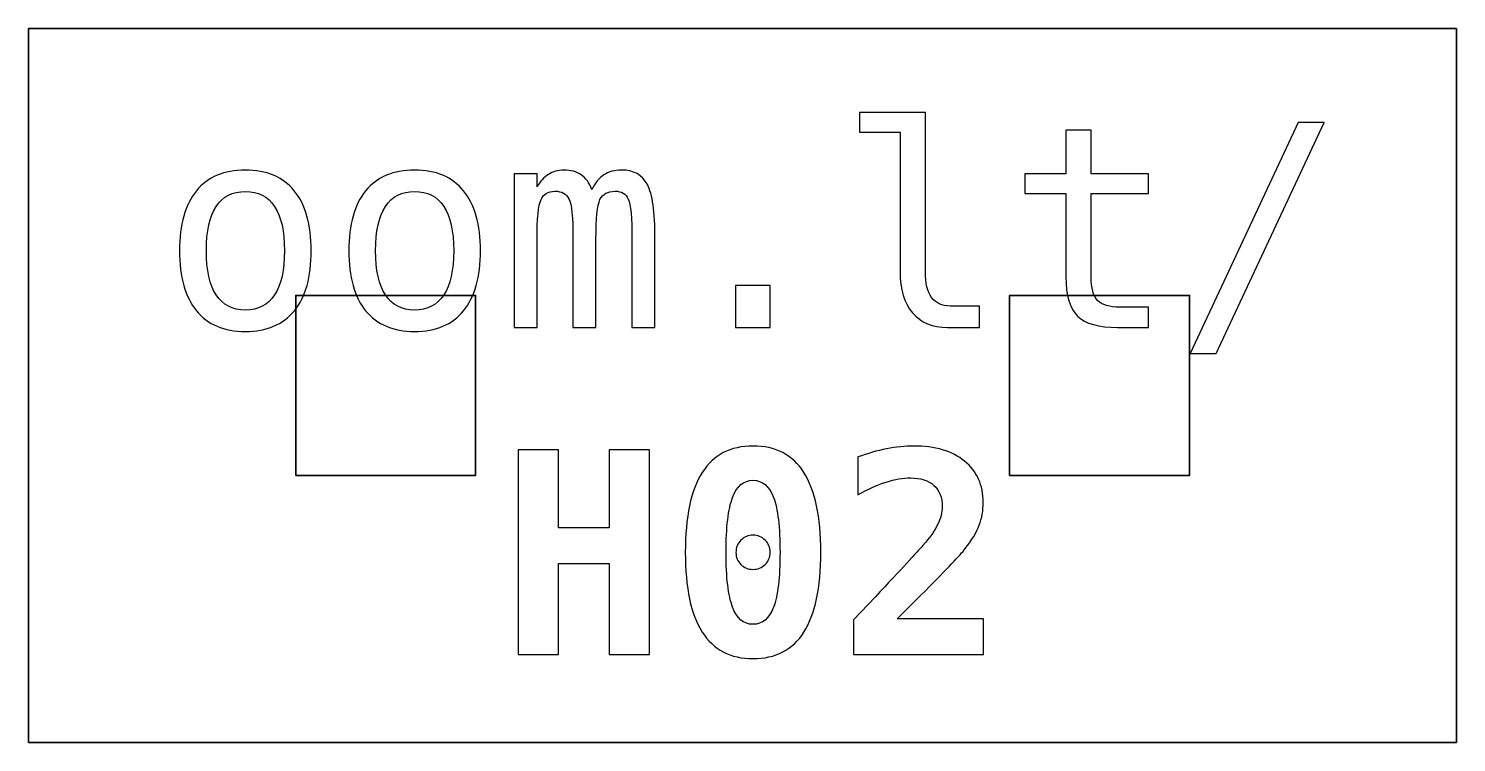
# Model space of a CAD drawing. Header units: centimetres. Extents: x -10.754 to -10.246, y -14.977 to -14.723.
import ezdxf

# ---------------------------------------------------------------- set-up
doc = ezdxf.new("R2010")
doc.units = ezdxf.units.CM
doc.header["$MEASUREMENT"] = 0
doc.layers.add('Layer 1', color=7, linetype='Continuous')

msp = doc.modelspace()

# ---------------------------------------------------------------- linework, layer by layer
at = {"layer": 'Layer 1', "color": 7, "lineweight": 35}
for points in [[(-10.65897, -14.88197), (-10.59497, -14.88197), (-10.59497, -14.81797), (-10.65897, -14.81797), (-10.65897, -14.88197)], [(-10.40497, -14.88197), (-10.34097, -14.88197), (-10.34097, -14.81797), (-10.40497, -14.81797), (-10.40497, -14.88197)]]:
    msp.add_lwpolyline(points, close=True, dxfattribs=at)
msp.add_open_spline([(-10.754, -14.723), (-10.754, -14.723), (-10.246, -14.723), (-10.246, -14.723), (-10.246, -14.723), (-10.246, -14.723), (-10.246, -14.977), (-10.246, -14.977), (-10.246, -14.977), (-10.246, -14.977), (-10.754, -14.977), (-10.754, -14.977), (-10.754, -14.977), (-10.754, -14.977), (-10.754, -14.723), (-10.754, -14.723)], degree=3, knots=[0, 0, 0, 0, 0.25, 0.25, 0.25, 0.25, 0.5, 0.5, 0.5, 0.5, 0.75, 0.75, 0.75, 0.75, 1, 1, 1, 1], dxfattribs=at)
at = {"layer": 'Layer 1', "color": 250}
for points, knots in [([(-10.43495, -14.80953), (-10.43495, -14.81357), (-10.43422, -14.8166), (-10.43273, -14.81865), (-10.43273, -14.81865), (-10.43125, -14.8207), (-10.42907, -14.82173), (-10.42617, -14.82173), (-10.42617, -14.82173), (-10.42617, -14.82173), (-10.41567, -14.82173), (-10.41567, -14.82173), (-10.41567, -14.82173), (-10.41567, -14.82173), (-10.41567, -14.82935), (-10.41567, -14.82935), (-10.41567, -14.82935), (-10.41567, -14.82935), (-10.42703, -14.82935), (-10.42703, -14.82935), (-10.42703, -14.82935), (-10.43242, -14.82935), (-10.43657, -14.82762), (-10.43952, -14.82417), (-10.43952, -14.82417), (-10.44247, -14.82072), (-10.44393, -14.81583), (-10.44393, -14.80953), (-10.44393, -14.80953), (-10.44393, -14.80953), (-10.44393, -14.75987), (-10.44393, -14.75987), (-10.44393, -14.75987), (-10.44393, -14.75987), (-10.45833, -14.75987), (-10.45833, -14.75987), (-10.45833, -14.75987), (-10.45833, -14.75987), (-10.45833, -14.75283), (-10.45833, -14.75283), (-10.45833, -14.75283), (-10.45833, -14.75283), (-10.43495, -14.75283), (-10.43495, -14.75283), (-10.43495, -14.75283), (-10.43495, -14.75283), (-10.43495, -14.80953), (-10.43495, -14.80953)], [0, 0, 0, 0, 0.083333, 0.083333, 0.083333, 0.083333, 0.166667, 0.166667, 0.166667, 0.166667, 0.25, 0.25, 0.25, 0.25, 0.333333, 0.333333, 0.333333, 0.333333, 0.416667, 0.416667, 0.416667, 0.416667, 0.5, 0.5, 0.5, 0.5, 0.583333, 0.583333, 0.583333, 0.583333, 0.666667, 0.666667, 0.666667, 0.666667, 0.75, 0.75, 0.75, 0.75, 0.833333, 0.833333, 0.833333, 0.833333, 0.916667, 0.916667, 0.916667, 0.916667, 1, 1, 1, 1]), ([(-10.43495, -14.80953), (-10.43495, -14.81357), (-10.43422, -14.8166), (-10.43273, -14.81865), (-10.43273, -14.81865), (-10.43125, -14.8207), (-10.42907, -14.82173), (-10.42617, -14.82173), (-10.42617, -14.82173), (-10.42617, -14.82173), (-10.41567, -14.82173), (-10.41567, -14.82173), (-10.41567, -14.82173), (-10.41567, -14.82173), (-10.41567, -14.82935), (-10.41567, -14.82935), (-10.41567, -14.82935), (-10.41567, -14.82935), (-10.42703, -14.82935), (-10.42703, -14.82935), (-10.42703, -14.82935), (-10.43242, -14.82935), (-10.43657, -14.82762), (-10.43952, -14.82417), (-10.43952, -14.82417), (-10.44247, -14.82072), (-10.44393, -14.81583), (-10.44393, -14.80953), (-10.44393, -14.80953), (-10.44393, -14.80953), (-10.44393, -14.75987), (-10.44393, -14.75987), (-10.44393, -14.75987), (-10.44393, -14.75987), (-10.45833, -14.75987), (-10.45833, -14.75987), (-10.45833, -14.75987), (-10.45833, -14.75987), (-10.45833, -14.75283), (-10.45833, -14.75283), (-10.45833, -14.75283), (-10.45833, -14.75283), (-10.43495, -14.75283), (-10.43495, -14.75283), (-10.43495, -14.75283), (-10.43495, -14.75283), (-10.43495, -14.80953), (-10.43495, -14.80953)], [0, 0, 0, 0, 0.083333, 0.083333, 0.083333, 0.083333, 0.166667, 0.166667, 0.166667, 0.166667, 0.25, 0.25, 0.25, 0.25, 0.333333, 0.333333, 0.333333, 0.333333, 0.416667, 0.416667, 0.416667, 0.416667, 0.5, 0.5, 0.5, 0.5, 0.583333, 0.583333, 0.583333, 0.583333, 0.666667, 0.666667, 0.666667, 0.666667, 0.75, 0.75, 0.75, 0.75, 0.833333, 0.833333, 0.833333, 0.833333, 0.916667, 0.916667, 0.916667, 0.916667, 1, 1, 1, 1]), ([(-10.30233, -14.75645), (-10.30233, -14.75645), (-10.29305, -14.75645), (-10.29305, -14.75645), (-10.29305, -14.75645), (-10.29305, -14.75645), (-10.33143, -14.83863), (-10.33143, -14.83863), (-10.33143, -14.83863), (-10.33143, -14.83863), (-10.34077, -14.83863), (-10.34077, -14.83863), (-10.34077, -14.83863), (-10.34077, -14.83863), (-10.30233, -14.75645), (-10.30233, -14.75645)], [0, 0, 0, 0, 0.25, 0.25, 0.25, 0.25, 0.5, 0.5, 0.5, 0.5, 0.75, 0.75, 0.75, 0.75, 1, 1, 1, 1]), ([(-10.30233, -14.75645), (-10.30233, -14.75645), (-10.29305, -14.75645), (-10.29305, -14.75645), (-10.29305, -14.75645), (-10.29305, -14.75645), (-10.33143, -14.83863), (-10.33143, -14.83863), (-10.33143, -14.83863), (-10.33143, -14.83863), (-10.34077, -14.83863), (-10.34077, -14.83863), (-10.34077, -14.83863), (-10.34077, -14.83863), (-10.30233, -14.75645), (-10.30233, -14.75645)], [0, 0, 0, 0, 0.25, 0.25, 0.25, 0.25, 0.5, 0.5, 0.5, 0.5, 0.75, 0.75, 0.75, 0.75, 1, 1, 1, 1]), ([(-10.37597, -14.75913), (-10.37597, -14.75913), (-10.37597, -14.77467), (-10.37597, -14.77467), (-10.37597, -14.77467), (-10.37597, -14.77467), (-10.35555, -14.77467), (-10.35555, -14.77467), (-10.35555, -14.77467), (-10.35555, -14.77467), (-10.35555, -14.78165), (-10.35555, -14.78165), (-10.35555, -14.78165), (-10.35555, -14.78165), (-10.37597, -14.78165), (-10.37597, -14.78165), (-10.37597, -14.78165), (-10.37597, -14.78165), (-10.37597, -14.81133), (-10.37597, -14.81133), (-10.37597, -14.81133), (-10.37597, -14.81537), (-10.3752, -14.81818), (-10.37367, -14.81977), (-10.37367, -14.81977), (-10.37213, -14.82137), (-10.36947, -14.82217), (-10.36567, -14.82217), (-10.36567, -14.82217), (-10.36567, -14.82217), (-10.35555, -14.82217), (-10.35555, -14.82217), (-10.35555, -14.82217), (-10.35555, -14.82217), (-10.35555, -14.82935), (-10.35555, -14.82935), (-10.35555, -14.82935), (-10.35555, -14.82935), (-10.36653, -14.82935), (-10.36653, -14.82935), (-10.36653, -14.82935), (-10.37328, -14.82935), (-10.37803, -14.828), (-10.3808, -14.8253), (-10.3808, -14.8253), (-10.38357, -14.8226), (-10.38495, -14.81793), (-10.38495, -14.81133), (-10.38495, -14.81133), (-10.38495, -14.81133), (-10.38495, -14.78165), (-10.38495, -14.78165), (-10.38495, -14.78165), (-10.38495, -14.78165), (-10.39955, -14.78165), (-10.39955, -14.78165), (-10.39955, -14.78165), (-10.39955, -14.78165), (-10.39955, -14.77467), (-10.39955, -14.77467), (-10.39955, -14.77467), (-10.39955, -14.77467), (-10.38495, -14.77467), (-10.38495, -14.77467), (-10.38495, -14.77467), (-10.38495, -14.77467), (-10.38495, -14.75913), (-10.38495, -14.75913), (-10.38495, -14.75913), (-10.38495, -14.75913), (-10.37597, -14.75913), (-10.37597, -14.75913)], [0, 0, 0, 0, 0.055556, 0.055556, 0.055556, 0.055556, 0.111111, 0.111111, 0.111111, 0.111111, 0.166667, 0.166667, 0.166667, 0.166667, 0.222222, 0.222222, 0.222222, 0.222222, 0.277778, 0.277778, 0.277778, 0.277778, 0.333333, 0.333333, 0.333333, 0.333333, 0.388889, 0.388889, 0.388889, 0.388889, 0.444444, 0.444444, 0.444444, 0.444444, 0.5, 0.5, 0.5, 0.5, 0.555556, 0.555556, 0.555556, 0.555556, 0.611111, 0.611111, 0.611111, 0.611111, 0.666667, 0.666667, 0.666667, 0.666667, 0.722222, 0.722222, 0.722222, 0.722222, 0.777778, 0.777778, 0.777778, 0.777778, 0.833333, 0.833333, 0.833333, 0.833333, 0.888889, 0.888889, 0.888889, 0.888889, 0.944444, 0.944444, 0.944444, 0.944444, 1, 1, 1, 1]), ([(-10.37597, -14.75913), (-10.37597, -14.75913), (-10.37597, -14.77467), (-10.37597, -14.77467), (-10.37597, -14.77467), (-10.37597, -14.77467), (-10.35555, -14.77467), (-10.35555, -14.77467), (-10.35555, -14.77467), (-10.35555, -14.77467), (-10.35555, -14.78165), (-10.35555, -14.78165), (-10.35555, -14.78165), (-10.35555, -14.78165), (-10.37597, -14.78165), (-10.37597, -14.78165), (-10.37597, -14.78165), (-10.37597, -14.78165), (-10.37597, -14.81133), (-10.37597, -14.81133), (-10.37597, -14.81133), (-10.37597, -14.81537), (-10.3752, -14.81818), (-10.37367, -14.81977), (-10.37367, -14.81977), (-10.37213, -14.82137), (-10.36947, -14.82217), (-10.36567, -14.82217), (-10.36567, -14.82217), (-10.36567, -14.82217), (-10.35555, -14.82217), (-10.35555, -14.82217), (-10.35555, -14.82217), (-10.35555, -14.82217), (-10.35555, -14.82935), (-10.35555, -14.82935), (-10.35555, -14.82935), (-10.35555, -14.82935), (-10.36653, -14.82935), (-10.36653, -14.82935), (-10.36653, -14.82935), (-10.37328, -14.82935), (-10.37803, -14.828), (-10.3808, -14.8253), (-10.3808, -14.8253), (-10.38357, -14.8226), (-10.38495, -14.81793), (-10.38495, -14.81133), (-10.38495, -14.81133), (-10.38495, -14.81133), (-10.38495, -14.78165), (-10.38495, -14.78165), (-10.38495, -14.78165), (-10.38495, -14.78165), (-10.39955, -14.78165), (-10.39955, -14.78165), (-10.39955, -14.78165), (-10.39955, -14.78165), (-10.39955, -14.77467), (-10.39955, -14.77467), (-10.39955, -14.77467), (-10.39955, -14.77467), (-10.38495, -14.77467), (-10.38495, -14.77467), (-10.38495, -14.77467), (-10.38495, -14.77467), (-10.38495, -14.75913), (-10.38495, -14.75913), (-10.38495, -14.75913), (-10.38495, -14.75913), (-10.37597, -14.75913), (-10.37597, -14.75913)], [0, 0, 0, 0, 0.055556, 0.055556, 0.055556, 0.055556, 0.111111, 0.111111, 0.111111, 0.111111, 0.166667, 0.166667, 0.166667, 0.166667, 0.222222, 0.222222, 0.222222, 0.222222, 0.277778, 0.277778, 0.277778, 0.277778, 0.333333, 0.333333, 0.333333, 0.333333, 0.388889, 0.388889, 0.388889, 0.388889, 0.444444, 0.444444, 0.444444, 0.444444, 0.5, 0.5, 0.5, 0.5, 0.555556, 0.555556, 0.555556, 0.555556, 0.611111, 0.611111, 0.611111, 0.611111, 0.666667, 0.666667, 0.666667, 0.666667, 0.722222, 0.722222, 0.722222, 0.722222, 0.777778, 0.777778, 0.777778, 0.777778, 0.833333, 0.833333, 0.833333, 0.833333, 0.888889, 0.888889, 0.888889, 0.888889, 0.944444, 0.944444, 0.944444, 0.944444, 1, 1, 1, 1]), ([(-10.67687, -14.77335), (-10.66928, -14.77335), (-10.66348, -14.7758), (-10.65947, -14.78072), (-10.65947, -14.78072), (-10.65545, -14.78563), (-10.65343, -14.79275), (-10.65343, -14.80205), (-10.65343, -14.80205), (-10.65343, -14.8114), (-10.65543, -14.81852), (-10.65943, -14.82342), (-10.65943, -14.82342), (-10.66345, -14.82832), (-10.66925, -14.83077), (-10.67687, -14.83077), (-10.67687, -14.83077), (-10.68447, -14.83077), (-10.69025, -14.82832), (-10.69427, -14.82342), (-10.69427, -14.82342), (-10.69827, -14.81852), (-10.70027, -14.8114), (-10.70027, -14.80205), (-10.70027, -14.80205), (-10.70027, -14.79275), (-10.69827, -14.78563), (-10.69427, -14.78072), (-10.69427, -14.78072), (-10.69025, -14.7758), (-10.68447, -14.77335), (-10.67687, -14.77335)], [0, 0, 0, 0, 0.125, 0.125, 0.125, 0.125, 0.25, 0.25, 0.25, 0.25, 0.375, 0.375, 0.375, 0.375, 0.5, 0.5, 0.5, 0.5, 0.625, 0.625, 0.625, 0.625, 0.75, 0.75, 0.75, 0.75, 0.875, 0.875, 0.875, 0.875, 1, 1, 1, 1]), ([(-10.67687, -14.77335), (-10.66928, -14.77335), (-10.66348, -14.7758), (-10.65947, -14.78072), (-10.65947, -14.78072), (-10.65545, -14.78563), (-10.65343, -14.79275), (-10.65343, -14.80205), (-10.65343, -14.80205), (-10.65343, -14.8114), (-10.65543, -14.81852), (-10.65943, -14.82342), (-10.65943, -14.82342), (-10.66345, -14.82832), (-10.66925, -14.83077), (-10.67687, -14.83077), (-10.67687, -14.83077), (-10.68447, -14.83077), (-10.69025, -14.82832), (-10.69427, -14.82342), (-10.69427, -14.82342), (-10.69827, -14.81852), (-10.70027, -14.8114), (-10.70027, -14.80205), (-10.70027, -14.80205), (-10.70027, -14.79275), (-10.69827, -14.78563), (-10.69427, -14.78072), (-10.69427, -14.78072), (-10.69025, -14.7758), (-10.68447, -14.77335), (-10.67687, -14.77335)], [0, 0, 0, 0, 0.125, 0.125, 0.125, 0.125, 0.25, 0.25, 0.25, 0.25, 0.375, 0.375, 0.375, 0.375, 0.5, 0.5, 0.5, 0.5, 0.625, 0.625, 0.625, 0.625, 0.75, 0.75, 0.75, 0.75, 0.875, 0.875, 0.875, 0.875, 1, 1, 1, 1]), ([(-10.61667, -14.77335), (-10.60908, -14.77335), (-10.60328, -14.7758), (-10.59927, -14.78072), (-10.59927, -14.78072), (-10.59525, -14.78563), (-10.59323, -14.79275), (-10.59323, -14.80205), (-10.59323, -14.80205), (-10.59323, -14.8114), (-10.59523, -14.81852), (-10.59923, -14.82342), (-10.59923, -14.82342), (-10.60325, -14.82832), (-10.60905, -14.83077), (-10.61667, -14.83077), (-10.61667, -14.83077), (-10.62427, -14.83077), (-10.63005, -14.82832), (-10.63407, -14.82342), (-10.63407, -14.82342), (-10.63807, -14.81852), (-10.64007, -14.8114), (-10.64007, -14.80205), (-10.64007, -14.80205), (-10.64007, -14.79275), (-10.63807, -14.78563), (-10.63407, -14.78072), (-10.63407, -14.78072), (-10.63005, -14.7758), (-10.62427, -14.77335), (-10.61667, -14.77335)], [0, 0, 0, 0, 0.125, 0.125, 0.125, 0.125, 0.25, 0.25, 0.25, 0.25, 0.375, 0.375, 0.375, 0.375, 0.5, 0.5, 0.5, 0.5, 0.625, 0.625, 0.625, 0.625, 0.75, 0.75, 0.75, 0.75, 0.875, 0.875, 0.875, 0.875, 1, 1, 1, 1]), ([(-10.61667, -14.77335), (-10.60908, -14.77335), (-10.60328, -14.7758), (-10.59927, -14.78072), (-10.59927, -14.78072), (-10.59525, -14.78563), (-10.59323, -14.79275), (-10.59323, -14.80205), (-10.59323, -14.80205), (-10.59323, -14.8114), (-10.59523, -14.81852), (-10.59923, -14.82342), (-10.59923, -14.82342), (-10.60325, -14.82832), (-10.60905, -14.83077), (-10.61667, -14.83077), (-10.61667, -14.83077), (-10.62427, -14.83077), (-10.63005, -14.82832), (-10.63407, -14.82342), (-10.63407, -14.82342), (-10.63807, -14.81852), (-10.64007, -14.8114), (-10.64007, -14.80205), (-10.64007, -14.80205), (-10.64007, -14.79275), (-10.63807, -14.78563), (-10.63407, -14.78072), (-10.63407, -14.78072), (-10.63005, -14.7758), (-10.62427, -14.77335), (-10.61667, -14.77335)], [0, 0, 0, 0, 0.125, 0.125, 0.125, 0.125, 0.25, 0.25, 0.25, 0.25, 0.375, 0.375, 0.375, 0.375, 0.5, 0.5, 0.5, 0.5, 0.625, 0.625, 0.625, 0.625, 0.75, 0.75, 0.75, 0.75, 0.875, 0.875, 0.875, 0.875, 1, 1, 1, 1]), ([(-10.55355, -14.78023), (-10.55245, -14.77788), (-10.55103, -14.77615), (-10.54932, -14.77503), (-10.54932, -14.77503), (-10.54762, -14.77392), (-10.54555, -14.77335), (-10.54315, -14.77335), (-10.54315, -14.77335), (-10.53875, -14.77335), (-10.53565, -14.77505), (-10.53385, -14.77845), (-10.53385, -14.77845), (-10.53203, -14.78185), (-10.53113, -14.78825), (-10.53113, -14.79767), (-10.53113, -14.79767), (-10.53113, -14.79767), (-10.53113, -14.82935), (-10.53113, -14.82935), (-10.53113, -14.82935), (-10.53113, -14.82935), (-10.53933, -14.82935), (-10.53933, -14.82935), (-10.53933, -14.82935), (-10.53933, -14.82935), (-10.53933, -14.79805), (-10.53933, -14.79805), (-10.53933, -14.79805), (-10.53933, -14.79033), (-10.53977, -14.78555), (-10.54063, -14.78367), (-10.54063, -14.78367), (-10.54148, -14.7818), (-10.54307, -14.78087), (-10.54535, -14.78087), (-10.54535, -14.78087), (-10.54795, -14.78087), (-10.54973, -14.78187), (-10.5507, -14.78387), (-10.5507, -14.78387), (-10.55165, -14.78587), (-10.55213, -14.7906), (-10.55213, -14.79805), (-10.55213, -14.79805), (-10.55213, -14.79805), (-10.55213, -14.82935), (-10.55213, -14.82935), (-10.55213, -14.82935), (-10.55213, -14.82935), (-10.56033, -14.82935), (-10.56033, -14.82935), (-10.56033, -14.82935), (-10.56033, -14.82935), (-10.56033, -14.79805), (-10.56033, -14.79805), (-10.56033, -14.79805), (-10.56033, -14.79023), (-10.5608, -14.78542), (-10.56173, -14.7836), (-10.56173, -14.7836), (-10.56265, -14.78178), (-10.56432, -14.78087), (-10.56673, -14.78087), (-10.56673, -14.78087), (-10.56912, -14.78087), (-10.57077, -14.78187), (-10.57168, -14.78387), (-10.57168, -14.78387), (-10.57262, -14.78587), (-10.57308, -14.7906), (-10.57308, -14.79805), (-10.57308, -14.79805), (-10.57308, -14.79805), (-10.57308, -14.82935), (-10.57308, -14.82935), (-10.57308, -14.82935), (-10.57308, -14.82935), (-10.58123, -14.82935), (-10.58123, -14.82935), (-10.58123, -14.82935), (-10.58123, -14.82935), (-10.58123, -14.77467), (-10.58123, -14.77467), (-10.58123, -14.77467), (-10.58123, -14.77467), (-10.57308, -14.77467), (-10.57308, -14.77467), (-10.57308, -14.77467), (-10.57308, -14.77467), (-10.57308, -14.77935), (-10.57308, -14.77935), (-10.57308, -14.77935), (-10.57202, -14.7774), (-10.57067, -14.77592), (-10.56905, -14.77488), (-10.56905, -14.77488), (-10.56745, -14.77387), (-10.56562, -14.77335), (-10.56357, -14.77335), (-10.56357, -14.77335), (-10.56108, -14.77335), (-10.55903, -14.77392), (-10.55738, -14.77505), (-10.55738, -14.77505), (-10.55573, -14.7762), (-10.55447, -14.77792), (-10.55355, -14.78023)], [0, 0, 0, 0, 0.037037, 0.037037, 0.037037, 0.037037, 0.074074, 0.074074, 0.074074, 0.074074, 0.111111, 0.111111, 0.111111, 0.111111, 0.148148, 0.148148, 0.148148, 0.148148, 0.185185, 0.185185, 0.185185, 0.185185, 0.222222, 0.222222, 0.222222, 0.222222, 0.259259, 0.259259, 0.259259, 0.259259, 0.296296, 0.296296, 0.296296, 0.296296, 0.333333, 0.333333, 0.333333, 0.333333, 0.37037, 0.37037, 0.37037, 0.37037, 0.407407, 0.407407, 0.407407, 0.407407, 0.444444, 0.444444, 0.444444, 0.444444, 0.481481, 0.481481, 0.481481, 0.481481, 0.518519, 0.518519, 0.518519, 0.518519, 0.555556, 0.555556, 0.555556, 0.555556, 0.592593, 0.592593, 0.592593, 0.592593, 0.62963, 0.62963, 0.62963, 0.62963, 0.666667, 0.666667, 0.666667, 0.666667, 0.703704, 0.703704, 0.703704, 0.703704, 0.740741, 0.740741, 0.740741, 0.740741, 0.777778, 0.777778, 0.777778, 0.777778, 0.814815, 0.814815, 0.814815, 0.814815, 0.851852, 0.851852, 0.851852, 0.851852, 0.888889, 0.888889, 0.888889, 0.888889, 0.925926, 0.925926, 0.925926, 0.925926, 0.962963, 0.962963, 0.962963, 0.962963, 1, 1, 1, 1]), ([(-10.55355, -14.78023), (-10.55245, -14.77788), (-10.55103, -14.77615), (-10.54932, -14.77503), (-10.54932, -14.77503), (-10.54762, -14.77392), (-10.54555, -14.77335), (-10.54315, -14.77335), (-10.54315, -14.77335), (-10.53875, -14.77335), (-10.53565, -14.77505), (-10.53385, -14.77845), (-10.53385, -14.77845), (-10.53203, -14.78185), (-10.53113, -14.78825), (-10.53113, -14.79767), (-10.53113, -14.79767), (-10.53113, -14.79767), (-10.53113, -14.82935), (-10.53113, -14.82935), (-10.53113, -14.82935), (-10.53113, -14.82935), (-10.53933, -14.82935), (-10.53933, -14.82935), (-10.53933, -14.82935), (-10.53933, -14.82935), (-10.53933, -14.79805), (-10.53933, -14.79805), (-10.53933, -14.79805), (-10.53933, -14.79033), (-10.53977, -14.78555), (-10.54063, -14.78367), (-10.54063, -14.78367), (-10.54148, -14.7818), (-10.54307, -14.78087), (-10.54535, -14.78087), (-10.54535, -14.78087), (-10.54795, -14.78087), (-10.54973, -14.78187), (-10.5507, -14.78387), (-10.5507, -14.78387), (-10.55165, -14.78587), (-10.55213, -14.7906), (-10.55213, -14.79805), (-10.55213, -14.79805), (-10.55213, -14.79805), (-10.55213, -14.82935), (-10.55213, -14.82935), (-10.55213, -14.82935), (-10.55213, -14.82935), (-10.56033, -14.82935), (-10.56033, -14.82935), (-10.56033, -14.82935), (-10.56033, -14.82935), (-10.56033, -14.79805), (-10.56033, -14.79805), (-10.56033, -14.79805), (-10.56033, -14.79023), (-10.5608, -14.78542), (-10.56173, -14.7836), (-10.56173, -14.7836), (-10.56265, -14.78178), (-10.56432, -14.78087), (-10.56673, -14.78087), (-10.56673, -14.78087), (-10.56912, -14.78087), (-10.57077, -14.78187), (-10.57168, -14.78387), (-10.57168, -14.78387), (-10.57262, -14.78587), (-10.57308, -14.7906), (-10.57308, -14.79805), (-10.57308, -14.79805), (-10.57308, -14.79805), (-10.57308, -14.82935), (-10.57308, -14.82935), (-10.57308, -14.82935), (-10.57308, -14.82935), (-10.58123, -14.82935), (-10.58123, -14.82935), (-10.58123, -14.82935), (-10.58123, -14.82935), (-10.58123, -14.77467), (-10.58123, -14.77467), (-10.58123, -14.77467), (-10.58123, -14.77467), (-10.57308, -14.77467), (-10.57308, -14.77467), (-10.57308, -14.77467), (-10.57308, -14.77467), (-10.57308, -14.77935), (-10.57308, -14.77935), (-10.57308, -14.77935), (-10.57202, -14.7774), (-10.57067, -14.77592), (-10.56905, -14.77488), (-10.56905, -14.77488), (-10.56745, -14.77387), (-10.56562, -14.77335), (-10.56357, -14.77335), (-10.56357, -14.77335), (-10.56108, -14.77335), (-10.55903, -14.77392), (-10.55738, -14.77505), (-10.55738, -14.77505), (-10.55573, -14.7762), (-10.55447, -14.77792), (-10.55355, -14.78023)], [0, 0, 0, 0, 0.037037, 0.037037, 0.037037, 0.037037, 0.074074, 0.074074, 0.074074, 0.074074, 0.111111, 0.111111, 0.111111, 0.111111, 0.148148, 0.148148, 0.148148, 0.148148, 0.185185, 0.185185, 0.185185, 0.185185, 0.222222, 0.222222, 0.222222, 0.222222, 0.259259, 0.259259, 0.259259, 0.259259, 0.296296, 0.296296, 0.296296, 0.296296, 0.333333, 0.333333, 0.333333, 0.333333, 0.37037, 0.37037, 0.37037, 0.37037, 0.407407, 0.407407, 0.407407, 0.407407, 0.444444, 0.444444, 0.444444, 0.444444, 0.481481, 0.481481, 0.481481, 0.481481, 0.518519, 0.518519, 0.518519, 0.518519, 0.555556, 0.555556, 0.555556, 0.555556, 0.592593, 0.592593, 0.592593, 0.592593, 0.62963, 0.62963, 0.62963, 0.62963, 0.666667, 0.666667, 0.666667, 0.666667, 0.703704, 0.703704, 0.703704, 0.703704, 0.740741, 0.740741, 0.740741, 0.740741, 0.777778, 0.777778, 0.777778, 0.777778, 0.814815, 0.814815, 0.814815, 0.814815, 0.851852, 0.851852, 0.851852, 0.851852, 0.888889, 0.888889, 0.888889, 0.888889, 0.925926, 0.925926, 0.925926, 0.925926, 0.962963, 0.962963, 0.962963, 0.962963, 1, 1, 1, 1]), ([(-10.67687, -14.78097), (-10.68143, -14.78097), (-10.68488, -14.78273), (-10.68723, -14.78628), (-10.68723, -14.78628), (-10.68958, -14.78983), (-10.69075, -14.7951), (-10.69075, -14.80205), (-10.69075, -14.80205), (-10.69075, -14.80898), (-10.68958, -14.81423), (-10.68723, -14.8178), (-10.68723, -14.8178), (-10.68488, -14.82137), (-10.68143, -14.82315), (-10.67687, -14.82315), (-10.67687, -14.82315), (-10.67228, -14.82315), (-10.66882, -14.82137), (-10.66647, -14.8178), (-10.66647, -14.8178), (-10.66412, -14.81423), (-10.66295, -14.80898), (-10.66295, -14.80205), (-10.66295, -14.80205), (-10.66295, -14.7951), (-10.66412, -14.78983), (-10.66647, -14.78628), (-10.66647, -14.78628), (-10.66882, -14.78273), (-10.67228, -14.78097), (-10.67687, -14.78097)], [0, 0, 0, 0, 0.125, 0.125, 0.125, 0.125, 0.25, 0.25, 0.25, 0.25, 0.375, 0.375, 0.375, 0.375, 0.5, 0.5, 0.5, 0.5, 0.625, 0.625, 0.625, 0.625, 0.75, 0.75, 0.75, 0.75, 0.875, 0.875, 0.875, 0.875, 1, 1, 1, 1]), ([(-10.67687, -14.78097), (-10.68143, -14.78097), (-10.68488, -14.78273), (-10.68723, -14.78628), (-10.68723, -14.78628), (-10.68958, -14.78983), (-10.69075, -14.7951), (-10.69075, -14.80205), (-10.69075, -14.80205), (-10.69075, -14.80898), (-10.68958, -14.81423), (-10.68723, -14.8178), (-10.68723, -14.8178), (-10.68488, -14.82137), (-10.68143, -14.82315), (-10.67687, -14.82315), (-10.67687, -14.82315), (-10.67228, -14.82315), (-10.66882, -14.82137), (-10.66647, -14.8178), (-10.66647, -14.8178), (-10.66412, -14.81423), (-10.66295, -14.80898), (-10.66295, -14.80205), (-10.66295, -14.80205), (-10.66295, -14.7951), (-10.66412, -14.78983), (-10.66647, -14.78628), (-10.66647, -14.78628), (-10.66882, -14.78273), (-10.67228, -14.78097), (-10.67687, -14.78097)], [0, 0, 0, 0, 0.125, 0.125, 0.125, 0.125, 0.25, 0.25, 0.25, 0.25, 0.375, 0.375, 0.375, 0.375, 0.5, 0.5, 0.5, 0.5, 0.625, 0.625, 0.625, 0.625, 0.75, 0.75, 0.75, 0.75, 0.875, 0.875, 0.875, 0.875, 1, 1, 1, 1]), ([(-10.61667, -14.78097), (-10.62123, -14.78097), (-10.62468, -14.78273), (-10.62703, -14.78628), (-10.62703, -14.78628), (-10.62938, -14.78983), (-10.63055, -14.7951), (-10.63055, -14.80205), (-10.63055, -14.80205), (-10.63055, -14.80898), (-10.62938, -14.81423), (-10.62703, -14.8178), (-10.62703, -14.8178), (-10.62468, -14.82137), (-10.62123, -14.82315), (-10.61667, -14.82315), (-10.61667, -14.82315), (-10.61208, -14.82315), (-10.60862, -14.82137), (-10.60627, -14.8178), (-10.60627, -14.8178), (-10.60392, -14.81423), (-10.60275, -14.80898), (-10.60275, -14.80205), (-10.60275, -14.80205), (-10.60275, -14.7951), (-10.60392, -14.78983), (-10.60627, -14.78628), (-10.60627, -14.78628), (-10.60862, -14.78273), (-10.61208, -14.78097), (-10.61667, -14.78097)], [0, 0, 0, 0, 0.125, 0.125, 0.125, 0.125, 0.25, 0.25, 0.25, 0.25, 0.375, 0.375, 0.375, 0.375, 0.5, 0.5, 0.5, 0.5, 0.625, 0.625, 0.625, 0.625, 0.75, 0.75, 0.75, 0.75, 0.875, 0.875, 0.875, 0.875, 1, 1, 1, 1]), ([(-10.61667, -14.78097), (-10.62123, -14.78097), (-10.62468, -14.78273), (-10.62703, -14.78628), (-10.62703, -14.78628), (-10.62938, -14.78983), (-10.63055, -14.7951), (-10.63055, -14.80205), (-10.63055, -14.80205), (-10.63055, -14.80898), (-10.62938, -14.81423), (-10.62703, -14.8178), (-10.62703, -14.8178), (-10.62468, -14.82137), (-10.62123, -14.82315), (-10.61667, -14.82315), (-10.61667, -14.82315), (-10.61208, -14.82315), (-10.60862, -14.82137), (-10.60627, -14.8178), (-10.60627, -14.8178), (-10.60392, -14.81423), (-10.60275, -14.80898), (-10.60275, -14.80205), (-10.60275, -14.80205), (-10.60275, -14.7951), (-10.60392, -14.78983), (-10.60627, -14.78628), (-10.60627, -14.78628), (-10.60862, -14.78273), (-10.61208, -14.78097), (-10.61667, -14.78097)], [0, 0, 0, 0, 0.125, 0.125, 0.125, 0.125, 0.25, 0.25, 0.25, 0.25, 0.375, 0.375, 0.375, 0.375, 0.5, 0.5, 0.5, 0.5, 0.625, 0.625, 0.625, 0.625, 0.75, 0.75, 0.75, 0.75, 0.875, 0.875, 0.875, 0.875, 1, 1, 1, 1]), ([(-10.50247, -14.81445), (-10.50247, -14.81445), (-10.49017, -14.81445), (-10.49017, -14.81445), (-10.49017, -14.81445), (-10.49017, -14.81445), (-10.49017, -14.82935), (-10.49017, -14.82935), (-10.49017, -14.82935), (-10.49017, -14.82935), (-10.50247, -14.82935), (-10.50247, -14.82935), (-10.50247, -14.82935), (-10.50247, -14.82935), (-10.50247, -14.81445), (-10.50247, -14.81445)], [0, 0, 0, 0, 0.25, 0.25, 0.25, 0.25, 0.5, 0.5, 0.5, 0.5, 0.75, 0.75, 0.75, 0.75, 1, 1, 1, 1]), ([(-10.50247, -14.81445), (-10.50247, -14.81445), (-10.49017, -14.81445), (-10.49017, -14.81445), (-10.49017, -14.81445), (-10.49017, -14.81445), (-10.49017, -14.82935), (-10.49017, -14.82935), (-10.49017, -14.82935), (-10.49017, -14.82935), (-10.50247, -14.82935), (-10.50247, -14.82935), (-10.50247, -14.82935), (-10.50247, -14.82935), (-10.50247, -14.81445), (-10.50247, -14.81445)], [0, 0, 0, 0, 0.25, 0.25, 0.25, 0.25, 0.5, 0.5, 0.5, 0.5, 0.75, 0.75, 0.75, 0.75, 1, 1, 1, 1]), ([(-10.57987, -14.87285), (-10.57987, -14.87285), (-10.56547, -14.87285), (-10.56547, -14.87285), (-10.56547, -14.87285), (-10.56547, -14.87285), (-10.56547, -14.90063), (-10.56547, -14.90063), (-10.56547, -14.90063), (-10.56547, -14.90063), (-10.54743, -14.90063), (-10.54743, -14.90063), (-10.54743, -14.90063), (-10.54743, -14.90063), (-10.54743, -14.87285), (-10.54743, -14.87285), (-10.54743, -14.87285), (-10.54743, -14.87285), (-10.53303, -14.87285), (-10.53303, -14.87285), (-10.53303, -14.87285), (-10.53303, -14.87285), (-10.53303, -14.94575), (-10.53303, -14.94575), (-10.53303, -14.94575), (-10.53303, -14.94575), (-10.54743, -14.94575), (-10.54743, -14.94575), (-10.54743, -14.94575), (-10.54743, -14.94575), (-10.54743, -14.91333), (-10.54743, -14.91333), (-10.54743, -14.91333), (-10.54743, -14.91333), (-10.56547, -14.91333), (-10.56547, -14.91333), (-10.56547, -14.91333), (-10.56547, -14.91333), (-10.56547, -14.94575), (-10.56547, -14.94575), (-10.56547, -14.94575), (-10.56547, -14.94575), (-10.57987, -14.94575), (-10.57987, -14.94575), (-10.57987, -14.94575), (-10.57987, -14.94575), (-10.57987, -14.87285), (-10.57987, -14.87285)], [0, 0, 0, 0, 0.083333, 0.083333, 0.083333, 0.083333, 0.166667, 0.166667, 0.166667, 0.166667, 0.25, 0.25, 0.25, 0.25, 0.333333, 0.333333, 0.333333, 0.333333, 0.416667, 0.416667, 0.416667, 0.416667, 0.5, 0.5, 0.5, 0.5, 0.583333, 0.583333, 0.583333, 0.583333, 0.666667, 0.666667, 0.666667, 0.666667, 0.75, 0.75, 0.75, 0.75, 0.833333, 0.833333, 0.833333, 0.833333, 0.916667, 0.916667, 0.916667, 0.916667, 1, 1, 1, 1]), ([(-10.57987, -14.87285), (-10.57987, -14.87285), (-10.56547, -14.87285), (-10.56547, -14.87285), (-10.56547, -14.87285), (-10.56547, -14.87285), (-10.56547, -14.90063), (-10.56547, -14.90063), (-10.56547, -14.90063), (-10.56547, -14.90063), (-10.54743, -14.90063), (-10.54743, -14.90063), (-10.54743, -14.90063), (-10.54743, -14.90063), (-10.54743, -14.87285), (-10.54743, -14.87285), (-10.54743, -14.87285), (-10.54743, -14.87285), (-10.53303, -14.87285), (-10.53303, -14.87285), (-10.53303, -14.87285), (-10.53303, -14.87285), (-10.53303, -14.94575), (-10.53303, -14.94575), (-10.53303, -14.94575), (-10.53303, -14.94575), (-10.54743, -14.94575), (-10.54743, -14.94575), (-10.54743, -14.94575), (-10.54743, -14.94575), (-10.54743, -14.91333), (-10.54743, -14.91333), (-10.54743, -14.91333), (-10.54743, -14.91333), (-10.56547, -14.91333), (-10.56547, -14.91333), (-10.56547, -14.91333), (-10.56547, -14.91333), (-10.56547, -14.94575), (-10.56547, -14.94575), (-10.56547, -14.94575), (-10.56547, -14.94575), (-10.57987, -14.94575), (-10.57987, -14.94575), (-10.57987, -14.94575), (-10.57987, -14.94575), (-10.57987, -14.87285), (-10.57987, -14.87285)], [0, 0, 0, 0, 0.083333, 0.083333, 0.083333, 0.083333, 0.166667, 0.166667, 0.166667, 0.166667, 0.25, 0.25, 0.25, 0.25, 0.333333, 0.333333, 0.333333, 0.333333, 0.416667, 0.416667, 0.416667, 0.416667, 0.5, 0.5, 0.5, 0.5, 0.583333, 0.583333, 0.583333, 0.583333, 0.666667, 0.666667, 0.666667, 0.666667, 0.75, 0.75, 0.75, 0.75, 0.833333, 0.833333, 0.833333, 0.833333, 0.916667, 0.916667, 0.916667, 0.916667, 1, 1, 1, 1]), ([(-10.52035, -14.90937), (-10.52035, -14.89675), (-10.51835, -14.88728), (-10.51435, -14.88098), (-10.51435, -14.88098), (-10.51033, -14.87468), (-10.50432, -14.87153), (-10.49627, -14.87153), (-10.49627, -14.87153), (-10.4882, -14.87153), (-10.48217, -14.87467), (-10.47815, -14.88095), (-10.47815, -14.88095), (-10.47415, -14.88723), (-10.47215, -14.89672), (-10.47215, -14.90937), (-10.47215, -14.90937), (-10.47215, -14.922), (-10.47415, -14.93147), (-10.47815, -14.93775), (-10.47815, -14.93775), (-10.48217, -14.94403), (-10.4882, -14.94717), (-10.49627, -14.94717), (-10.49627, -14.94717), (-10.50432, -14.94717), (-10.51033, -14.94402), (-10.51435, -14.93772), (-10.51435, -14.93772), (-10.51835, -14.93142), (-10.52035, -14.92197), (-10.52035, -14.90937)], [0, 0, 0, 0, 0.125, 0.125, 0.125, 0.125, 0.25, 0.25, 0.25, 0.25, 0.375, 0.375, 0.375, 0.375, 0.5, 0.5, 0.5, 0.5, 0.625, 0.625, 0.625, 0.625, 0.75, 0.75, 0.75, 0.75, 0.875, 0.875, 0.875, 0.875, 1, 1, 1, 1]), ([(-10.52035, -14.90937), (-10.52035, -14.89675), (-10.51835, -14.88728), (-10.51435, -14.88098), (-10.51435, -14.88098), (-10.51033, -14.87468), (-10.50432, -14.87153), (-10.49627, -14.87153), (-10.49627, -14.87153), (-10.4882, -14.87153), (-10.48217, -14.87467), (-10.47815, -14.88095), (-10.47815, -14.88095), (-10.47415, -14.88723), (-10.47215, -14.89672), (-10.47215, -14.90937), (-10.47215, -14.90937), (-10.47215, -14.922), (-10.47415, -14.93147), (-10.47815, -14.93775), (-10.47815, -14.93775), (-10.48217, -14.94403), (-10.4882, -14.94717), (-10.49627, -14.94717), (-10.49627, -14.94717), (-10.50432, -14.94717), (-10.51033, -14.94402), (-10.51435, -14.93772), (-10.51435, -14.93772), (-10.51835, -14.93142), (-10.52035, -14.92197), (-10.52035, -14.90937)], [0, 0, 0, 0, 0.125, 0.125, 0.125, 0.125, 0.25, 0.25, 0.25, 0.25, 0.375, 0.375, 0.375, 0.375, 0.5, 0.5, 0.5, 0.5, 0.625, 0.625, 0.625, 0.625, 0.75, 0.75, 0.75, 0.75, 0.875, 0.875, 0.875, 0.875, 1, 1, 1, 1]), ([(-10.44497, -14.93305), (-10.44497, -14.93305), (-10.41425, -14.93305), (-10.41425, -14.93305), (-10.41425, -14.93305), (-10.41425, -14.93305), (-10.41425, -14.94575), (-10.41425, -14.94575), (-10.41425, -14.94575), (-10.41425, -14.94575), (-10.46053, -14.94575), (-10.46053, -14.94575), (-10.46053, -14.94575), (-10.46053, -14.94575), (-10.46053, -14.93343), (-10.46053, -14.93343), (-10.46053, -14.93343), (-10.46053, -14.93343), (-10.45272, -14.92515), (-10.45272, -14.92515), (-10.45272, -14.92515), (-10.44345, -14.91528), (-10.43782, -14.90922), (-10.43583, -14.90693), (-10.43583, -14.90693), (-10.4334, -14.90413), (-10.43163, -14.90165), (-10.43057, -14.89948), (-10.43057, -14.89948), (-10.42948, -14.89732), (-10.42895, -14.89518), (-10.42895, -14.89307), (-10.42895, -14.89307), (-10.42895, -14.88982), (-10.42993, -14.8873), (-10.4319, -14.88553), (-10.4319, -14.88553), (-10.43387, -14.88375), (-10.43667, -14.88287), (-10.44027, -14.88287), (-10.44027, -14.88287), (-10.44285, -14.88287), (-10.44573, -14.88338), (-10.44893, -14.8844), (-10.44893, -14.8844), (-10.45215, -14.88543), (-10.45548, -14.88692), (-10.45897, -14.88887), (-10.45897, -14.88887), (-10.45897, -14.88887), (-10.45897, -14.87543), (-10.45897, -14.87543), (-10.45897, -14.87543), (-10.45548, -14.87417), (-10.45208, -14.8732), (-10.44873, -14.87253), (-10.44873, -14.87253), (-10.4454, -14.87187), (-10.4422, -14.87153), (-10.43915, -14.87153), (-10.43915, -14.87153), (-10.43143, -14.87153), (-10.42537, -14.87333), (-10.42097, -14.87693), (-10.42097, -14.87693), (-10.41655, -14.88052), (-10.41435, -14.88543), (-10.41435, -14.89165), (-10.41435, -14.89165), (-10.41435, -14.89452), (-10.41483, -14.8972), (-10.41578, -14.8997), (-10.41578, -14.8997), (-10.41675, -14.90222), (-10.4184, -14.905), (-10.42075, -14.90805), (-10.42075, -14.90805), (-10.42247, -14.91027), (-10.4272, -14.91525), (-10.43495, -14.923), (-10.43495, -14.923), (-10.43915, -14.92718), (-10.44248, -14.93055), (-10.44497, -14.93305)], [0, 0, 0, 0, 0.047619, 0.047619, 0.047619, 0.047619, 0.095238, 0.095238, 0.095238, 0.095238, 0.142857, 0.142857, 0.142857, 0.142857, 0.190476, 0.190476, 0.190476, 0.190476, 0.238095, 0.238095, 0.238095, 0.238095, 0.285714, 0.285714, 0.285714, 0.285714, 0.333333, 0.333333, 0.333333, 0.333333, 0.380952, 0.380952, 0.380952, 0.380952, 0.428571, 0.428571, 0.428571, 0.428571, 0.47619, 0.47619, 0.47619, 0.47619, 0.52381, 0.52381, 0.52381, 0.52381, 0.571429, 0.571429, 0.571429, 0.571429, 0.619048, 0.619048, 0.619048, 0.619048, 0.666667, 0.666667, 0.666667, 0.666667, 0.714286, 0.714286, 0.714286, 0.714286, 0.761905, 0.761905, 0.761905, 0.761905, 0.809524, 0.809524, 0.809524, 0.809524, 0.857143, 0.857143, 0.857143, 0.857143, 0.904762, 0.904762, 0.904762, 0.904762, 0.952381, 0.952381, 0.952381, 0.952381, 1, 1, 1, 1]), ([(-10.44497, -14.93305), (-10.44497, -14.93305), (-10.41425, -14.93305), (-10.41425, -14.93305), (-10.41425, -14.93305), (-10.41425, -14.93305), (-10.41425, -14.94575), (-10.41425, -14.94575), (-10.41425, -14.94575), (-10.41425, -14.94575), (-10.46053, -14.94575), (-10.46053, -14.94575), (-10.46053, -14.94575), (-10.46053, -14.94575), (-10.46053, -14.93343), (-10.46053, -14.93343), (-10.46053, -14.93343), (-10.46053, -14.93343), (-10.45272, -14.92515), (-10.45272, -14.92515), (-10.45272, -14.92515), (-10.44345, -14.91528), (-10.43782, -14.90922), (-10.43583, -14.90693), (-10.43583, -14.90693), (-10.4334, -14.90413), (-10.43163, -14.90165), (-10.43057, -14.89948), (-10.43057, -14.89948), (-10.42948, -14.89732), (-10.42895, -14.89518), (-10.42895, -14.89307), (-10.42895, -14.89307), (-10.42895, -14.88982), (-10.42993, -14.8873), (-10.4319, -14.88553), (-10.4319, -14.88553), (-10.43387, -14.88375), (-10.43667, -14.88287), (-10.44027, -14.88287), (-10.44027, -14.88287), (-10.44285, -14.88287), (-10.44573, -14.88338), (-10.44893, -14.8844), (-10.44893, -14.8844), (-10.45215, -14.88543), (-10.45548, -14.88692), (-10.45897, -14.88887), (-10.45897, -14.88887), (-10.45897, -14.88887), (-10.45897, -14.87543), (-10.45897, -14.87543), (-10.45897, -14.87543), (-10.45548, -14.87417), (-10.45208, -14.8732), (-10.44873, -14.87253), (-10.44873, -14.87253), (-10.4454, -14.87187), (-10.4422, -14.87153), (-10.43915, -14.87153), (-10.43915, -14.87153), (-10.43143, -14.87153), (-10.42537, -14.87333), (-10.42097, -14.87693), (-10.42097, -14.87693), (-10.41655, -14.88052), (-10.41435, -14.88543), (-10.41435, -14.89165), (-10.41435, -14.89165), (-10.41435, -14.89452), (-10.41483, -14.8972), (-10.41578, -14.8997), (-10.41578, -14.8997), (-10.41675, -14.90222), (-10.4184, -14.905), (-10.42075, -14.90805), (-10.42075, -14.90805), (-10.42247, -14.91027), (-10.4272, -14.91525), (-10.43495, -14.923), (-10.43495, -14.923), (-10.43915, -14.92718), (-10.44248, -14.93055), (-10.44497, -14.93305)], [0, 0, 0, 0, 0.047619, 0.047619, 0.047619, 0.047619, 0.095238, 0.095238, 0.095238, 0.095238, 0.142857, 0.142857, 0.142857, 0.142857, 0.190476, 0.190476, 0.190476, 0.190476, 0.238095, 0.238095, 0.238095, 0.238095, 0.285714, 0.285714, 0.285714, 0.285714, 0.333333, 0.333333, 0.333333, 0.333333, 0.380952, 0.380952, 0.380952, 0.380952, 0.428571, 0.428571, 0.428571, 0.428571, 0.47619, 0.47619, 0.47619, 0.47619, 0.52381, 0.52381, 0.52381, 0.52381, 0.571429, 0.571429, 0.571429, 0.571429, 0.619048, 0.619048, 0.619048, 0.619048, 0.666667, 0.666667, 0.666667, 0.666667, 0.714286, 0.714286, 0.714286, 0.714286, 0.761905, 0.761905, 0.761905, 0.761905, 0.809524, 0.809524, 0.809524, 0.809524, 0.857143, 0.857143, 0.857143, 0.857143, 0.904762, 0.904762, 0.904762, 0.904762, 0.952381, 0.952381, 0.952381, 0.952381, 1, 1, 1, 1]), ([(-10.49627, -14.88373), (-10.4996, -14.88373), (-10.50202, -14.88577), (-10.50355, -14.88983), (-10.50355, -14.88983), (-10.50508, -14.89392), (-10.50585, -14.90042), (-10.50585, -14.90937), (-10.50585, -14.90937), (-10.50585, -14.9183), (-10.50508, -14.92478), (-10.50355, -14.92887), (-10.50355, -14.92887), (-10.50202, -14.93293), (-10.4996, -14.93497), (-10.49627, -14.93497), (-10.49627, -14.93497), (-10.49292, -14.93497), (-10.49048, -14.93293), (-10.48895, -14.92887), (-10.48895, -14.92887), (-10.48742, -14.92478), (-10.48665, -14.9183), (-10.48665, -14.90937), (-10.48665, -14.90937), (-10.48665, -14.90042), (-10.48742, -14.89392), (-10.48895, -14.88983), (-10.48895, -14.88983), (-10.49048, -14.88577), (-10.49292, -14.88373), (-10.49627, -14.88373)], [0, 0, 0, 0, 0.125, 0.125, 0.125, 0.125, 0.25, 0.25, 0.25, 0.25, 0.375, 0.375, 0.375, 0.375, 0.5, 0.5, 0.5, 0.5, 0.625, 0.625, 0.625, 0.625, 0.75, 0.75, 0.75, 0.75, 0.875, 0.875, 0.875, 0.875, 1, 1, 1, 1]), ([(-10.49627, -14.88373), (-10.4996, -14.88373), (-10.50202, -14.88577), (-10.50355, -14.88983), (-10.50355, -14.88983), (-10.50508, -14.89392), (-10.50585, -14.90042), (-10.50585, -14.90937), (-10.50585, -14.90937), (-10.50585, -14.9183), (-10.50508, -14.92478), (-10.50355, -14.92887), (-10.50355, -14.92887), (-10.50202, -14.93293), (-10.4996, -14.93497), (-10.49627, -14.93497), (-10.49627, -14.93497), (-10.49292, -14.93497), (-10.49048, -14.93293), (-10.48895, -14.92887), (-10.48895, -14.92887), (-10.48742, -14.92478), (-10.48665, -14.9183), (-10.48665, -14.90937), (-10.48665, -14.90937), (-10.48665, -14.90042), (-10.48742, -14.89392), (-10.48895, -14.88983), (-10.48895, -14.88983), (-10.49048, -14.88577), (-10.49292, -14.88373), (-10.49627, -14.88373)], [0, 0, 0, 0, 0.125, 0.125, 0.125, 0.125, 0.25, 0.25, 0.25, 0.25, 0.375, 0.375, 0.375, 0.375, 0.5, 0.5, 0.5, 0.5, 0.625, 0.625, 0.625, 0.625, 0.75, 0.75, 0.75, 0.75, 0.875, 0.875, 0.875, 0.875, 1, 1, 1, 1]), ([(-10.50233, -14.90937), (-10.50233, -14.90765), (-10.50175, -14.9062), (-10.50057, -14.90503), (-10.50057, -14.90503), (-10.4994, -14.90385), (-10.49797, -14.90327), (-10.49627, -14.90327), (-10.49627, -14.90327), (-10.49455, -14.90327), (-10.4931, -14.90385), (-10.49193, -14.90503), (-10.49193, -14.90503), (-10.49075, -14.9062), (-10.49017, -14.90765), (-10.49017, -14.90937), (-10.49017, -14.90937), (-10.49017, -14.91107), (-10.49075, -14.9125), (-10.49193, -14.91367), (-10.49193, -14.91367), (-10.4931, -14.91485), (-10.49455, -14.91543), (-10.49627, -14.91543), (-10.49627, -14.91543), (-10.49797, -14.91543), (-10.4994, -14.91485), (-10.50057, -14.9137), (-10.50057, -14.9137), (-10.50175, -14.91255), (-10.50233, -14.9111), (-10.50233, -14.90937)], [0, 0, 0, 0, 0.125, 0.125, 0.125, 0.125, 0.25, 0.25, 0.25, 0.25, 0.375, 0.375, 0.375, 0.375, 0.5, 0.5, 0.5, 0.5, 0.625, 0.625, 0.625, 0.625, 0.75, 0.75, 0.75, 0.75, 0.875, 0.875, 0.875, 0.875, 1, 1, 1, 1]), ([(-10.50233, -14.90937), (-10.50233, -14.90765), (-10.50175, -14.9062), (-10.50057, -14.90503), (-10.50057, -14.90503), (-10.4994, -14.90385), (-10.49797, -14.90327), (-10.49627, -14.90327), (-10.49627, -14.90327), (-10.49455, -14.90327), (-10.4931, -14.90385), (-10.49193, -14.90503), (-10.49193, -14.90503), (-10.49075, -14.9062), (-10.49017, -14.90765), (-10.49017, -14.90937), (-10.49017, -14.90937), (-10.49017, -14.91107), (-10.49075, -14.9125), (-10.49193, -14.91367), (-10.49193, -14.91367), (-10.4931, -14.91485), (-10.49455, -14.91543), (-10.49627, -14.91543), (-10.49627, -14.91543), (-10.49797, -14.91543), (-10.4994, -14.91485), (-10.50057, -14.9137), (-10.50057, -14.9137), (-10.50175, -14.91255), (-10.50233, -14.9111), (-10.50233, -14.90937)], [0, 0, 0, 0, 0.125, 0.125, 0.125, 0.125, 0.25, 0.25, 0.25, 0.25, 0.375, 0.375, 0.375, 0.375, 0.5, 0.5, 0.5, 0.5, 0.625, 0.625, 0.625, 0.625, 0.75, 0.75, 0.75, 0.75, 0.875, 0.875, 0.875, 0.875, 1, 1, 1, 1])]:
    msp.add_open_spline(points, degree=3, knots=knots, dxfattribs=at)
at = {"layer": 'Layer 1', "color": 7, "lineweight": 20}
for points, knots in [([(-10.43495, -14.80953), (-10.43495, -14.81357), (-10.43422, -14.8166), (-10.43273, -14.81865), (-10.43273, -14.81865), (-10.43125, -14.8207), (-10.42907, -14.82173), (-10.42617, -14.82173), (-10.42617, -14.82173), (-10.42617, -14.82173), (-10.41567, -14.82173), (-10.41567, -14.82173), (-10.41567, -14.82173), (-10.41567, -14.82173), (-10.41567, -14.82935), (-10.41567, -14.82935), (-10.41567, -14.82935), (-10.41567, -14.82935), (-10.42703, -14.82935), (-10.42703, -14.82935), (-10.42703, -14.82935), (-10.43242, -14.82935), (-10.43657, -14.82762), (-10.43952, -14.82417), (-10.43952, -14.82417), (-10.44247, -14.82072), (-10.44393, -14.81583), (-10.44393, -14.80953), (-10.44393, -14.80953), (-10.44393, -14.80953), (-10.44393, -14.75987), (-10.44393, -14.75987), (-10.44393, -14.75987), (-10.44393, -14.75987), (-10.45833, -14.75987), (-10.45833, -14.75987), (-10.45833, -14.75987), (-10.45833, -14.75987), (-10.45833, -14.75283), (-10.45833, -14.75283), (-10.45833, -14.75283), (-10.45833, -14.75283), (-10.43495, -14.75283), (-10.43495, -14.75283), (-10.43495, -14.75283), (-10.43495, -14.75283), (-10.43495, -14.80953), (-10.43495, -14.80953)], [0, 0, 0, 0, 0.083333, 0.083333, 0.083333, 0.083333, 0.166667, 0.166667, 0.166667, 0.166667, 0.25, 0.25, 0.25, 0.25, 0.333333, 0.333333, 0.333333, 0.333333, 0.416667, 0.416667, 0.416667, 0.416667, 0.5, 0.5, 0.5, 0.5, 0.583333, 0.583333, 0.583333, 0.583333, 0.666667, 0.666667, 0.666667, 0.666667, 0.75, 0.75, 0.75, 0.75, 0.833333, 0.833333, 0.833333, 0.833333, 0.916667, 0.916667, 0.916667, 0.916667, 1, 1, 1, 1]), ([(-10.30233, -14.75645), (-10.30233, -14.75645), (-10.29305, -14.75645), (-10.29305, -14.75645), (-10.29305, -14.75645), (-10.29305, -14.75645), (-10.33143, -14.83863), (-10.33143, -14.83863), (-10.33143, -14.83863), (-10.33143, -14.83863), (-10.34077, -14.83863), (-10.34077, -14.83863), (-10.34077, -14.83863), (-10.34077, -14.83863), (-10.30233, -14.75645), (-10.30233, -14.75645)], [0, 0, 0, 0, 0.25, 0.25, 0.25, 0.25, 0.5, 0.5, 0.5, 0.5, 0.75, 0.75, 0.75, 0.75, 1, 1, 1, 1]), ([(-10.37597, -14.75913), (-10.37597, -14.75913), (-10.37597, -14.77467), (-10.37597, -14.77467), (-10.37597, -14.77467), (-10.37597, -14.77467), (-10.35555, -14.77467), (-10.35555, -14.77467), (-10.35555, -14.77467), (-10.35555, -14.77467), (-10.35555, -14.78165), (-10.35555, -14.78165), (-10.35555, -14.78165), (-10.35555, -14.78165), (-10.37597, -14.78165), (-10.37597, -14.78165), (-10.37597, -14.78165), (-10.37597, -14.78165), (-10.37597, -14.81133), (-10.37597, -14.81133), (-10.37597, -14.81133), (-10.37597, -14.81537), (-10.3752, -14.81818), (-10.37367, -14.81977), (-10.37367, -14.81977), (-10.37213, -14.82137), (-10.36947, -14.82217), (-10.36567, -14.82217), (-10.36567, -14.82217), (-10.36567, -14.82217), (-10.35555, -14.82217), (-10.35555, -14.82217), (-10.35555, -14.82217), (-10.35555, -14.82217), (-10.35555, -14.82935), (-10.35555, -14.82935), (-10.35555, -14.82935), (-10.35555, -14.82935), (-10.36653, -14.82935), (-10.36653, -14.82935), (-10.36653, -14.82935), (-10.37328, -14.82935), (-10.37803, -14.828), (-10.3808, -14.8253), (-10.3808, -14.8253), (-10.38357, -14.8226), (-10.38495, -14.81793), (-10.38495, -14.81133), (-10.38495, -14.81133), (-10.38495, -14.81133), (-10.38495, -14.78165), (-10.38495, -14.78165), (-10.38495, -14.78165), (-10.38495, -14.78165), (-10.39955, -14.78165), (-10.39955, -14.78165), (-10.39955, -14.78165), (-10.39955, -14.78165), (-10.39955, -14.77467), (-10.39955, -14.77467), (-10.39955, -14.77467), (-10.39955, -14.77467), (-10.38495, -14.77467), (-10.38495, -14.77467), (-10.38495, -14.77467), (-10.38495, -14.77467), (-10.38495, -14.75913), (-10.38495, -14.75913), (-10.38495, -14.75913), (-10.38495, -14.75913), (-10.37597, -14.75913), (-10.37597, -14.75913)], [0, 0, 0, 0, 0.055556, 0.055556, 0.055556, 0.055556, 0.111111, 0.111111, 0.111111, 0.111111, 0.166667, 0.166667, 0.166667, 0.166667, 0.222222, 0.222222, 0.222222, 0.222222, 0.277778, 0.277778, 0.277778, 0.277778, 0.333333, 0.333333, 0.333333, 0.333333, 0.388889, 0.388889, 0.388889, 0.388889, 0.444444, 0.444444, 0.444444, 0.444444, 0.5, 0.5, 0.5, 0.5, 0.555556, 0.555556, 0.555556, 0.555556, 0.611111, 0.611111, 0.611111, 0.611111, 0.666667, 0.666667, 0.666667, 0.666667, 0.722222, 0.722222, 0.722222, 0.722222, 0.777778, 0.777778, 0.777778, 0.777778, 0.833333, 0.833333, 0.833333, 0.833333, 0.888889, 0.888889, 0.888889, 0.888889, 0.944444, 0.944444, 0.944444, 0.944444, 1, 1, 1, 1]), ([(-10.67687, -14.77335), (-10.66928, -14.77335), (-10.66348, -14.7758), (-10.65947, -14.78072), (-10.65947, -14.78072), (-10.65545, -14.78563), (-10.65343, -14.79275), (-10.65343, -14.80205), (-10.65343, -14.80205), (-10.65343, -14.8114), (-10.65543, -14.81852), (-10.65943, -14.82342), (-10.65943, -14.82342), (-10.66345, -14.82832), (-10.66925, -14.83077), (-10.67687, -14.83077), (-10.67687, -14.83077), (-10.68447, -14.83077), (-10.69025, -14.82832), (-10.69427, -14.82342), (-10.69427, -14.82342), (-10.69827, -14.81852), (-10.70027, -14.8114), (-10.70027, -14.80205), (-10.70027, -14.80205), (-10.70027, -14.79275), (-10.69827, -14.78563), (-10.69427, -14.78072), (-10.69427, -14.78072), (-10.69025, -14.7758), (-10.68447, -14.77335), (-10.67687, -14.77335)], [0, 0, 0, 0, 0.125, 0.125, 0.125, 0.125, 0.25, 0.25, 0.25, 0.25, 0.375, 0.375, 0.375, 0.375, 0.5, 0.5, 0.5, 0.5, 0.625, 0.625, 0.625, 0.625, 0.75, 0.75, 0.75, 0.75, 0.875, 0.875, 0.875, 0.875, 1, 1, 1, 1]), ([(-10.61667, -14.77335), (-10.60908, -14.77335), (-10.60328, -14.7758), (-10.59927, -14.78072), (-10.59927, -14.78072), (-10.59525, -14.78563), (-10.59323, -14.79275), (-10.59323, -14.80205), (-10.59323, -14.80205), (-10.59323, -14.8114), (-10.59523, -14.81852), (-10.59923, -14.82342), (-10.59923, -14.82342), (-10.60325, -14.82832), (-10.60905, -14.83077), (-10.61667, -14.83077), (-10.61667, -14.83077), (-10.62427, -14.83077), (-10.63005, -14.82832), (-10.63407, -14.82342), (-10.63407, -14.82342), (-10.63807, -14.81852), (-10.64007, -14.8114), (-10.64007, -14.80205), (-10.64007, -14.80205), (-10.64007, -14.79275), (-10.63807, -14.78563), (-10.63407, -14.78072), (-10.63407, -14.78072), (-10.63005, -14.7758), (-10.62427, -14.77335), (-10.61667, -14.77335)], [0, 0, 0, 0, 0.125, 0.125, 0.125, 0.125, 0.25, 0.25, 0.25, 0.25, 0.375, 0.375, 0.375, 0.375, 0.5, 0.5, 0.5, 0.5, 0.625, 0.625, 0.625, 0.625, 0.75, 0.75, 0.75, 0.75, 0.875, 0.875, 0.875, 0.875, 1, 1, 1, 1]), ([(-10.55355, -14.78023), (-10.55245, -14.77788), (-10.55103, -14.77615), (-10.54932, -14.77503), (-10.54932, -14.77503), (-10.54762, -14.77392), (-10.54555, -14.77335), (-10.54315, -14.77335), (-10.54315, -14.77335), (-10.53875, -14.77335), (-10.53565, -14.77505), (-10.53385, -14.77845), (-10.53385, -14.77845), (-10.53203, -14.78185), (-10.53113, -14.78825), (-10.53113, -14.79767), (-10.53113, -14.79767), (-10.53113, -14.79767), (-10.53113, -14.82935), (-10.53113, -14.82935), (-10.53113, -14.82935), (-10.53113, -14.82935), (-10.53933, -14.82935), (-10.53933, -14.82935), (-10.53933, -14.82935), (-10.53933, -14.82935), (-10.53933, -14.79805), (-10.53933, -14.79805), (-10.53933, -14.79805), (-10.53933, -14.79033), (-10.53977, -14.78555), (-10.54063, -14.78367), (-10.54063, -14.78367), (-10.54148, -14.7818), (-10.54307, -14.78087), (-10.54535, -14.78087), (-10.54535, -14.78087), (-10.54795, -14.78087), (-10.54973, -14.78187), (-10.5507, -14.78387), (-10.5507, -14.78387), (-10.55165, -14.78587), (-10.55213, -14.7906), (-10.55213, -14.79805), (-10.55213, -14.79805), (-10.55213, -14.79805), (-10.55213, -14.82935), (-10.55213, -14.82935), (-10.55213, -14.82935), (-10.55213, -14.82935), (-10.56033, -14.82935), (-10.56033, -14.82935), (-10.56033, -14.82935), (-10.56033, -14.82935), (-10.56033, -14.79805), (-10.56033, -14.79805), (-10.56033, -14.79805), (-10.56033, -14.79023), (-10.5608, -14.78542), (-10.56173, -14.7836), (-10.56173, -14.7836), (-10.56265, -14.78178), (-10.56432, -14.78087), (-10.56673, -14.78087), (-10.56673, -14.78087), (-10.56912, -14.78087), (-10.57077, -14.78187), (-10.57168, -14.78387), (-10.57168, -14.78387), (-10.57262, -14.78587), (-10.57308, -14.7906), (-10.57308, -14.79805), (-10.57308, -14.79805), (-10.57308, -14.79805), (-10.57308, -14.82935), (-10.57308, -14.82935), (-10.57308, -14.82935), (-10.57308, -14.82935), (-10.58123, -14.82935), (-10.58123, -14.82935), (-10.58123, -14.82935), (-10.58123, -14.82935), (-10.58123, -14.77467), (-10.58123, -14.77467), (-10.58123, -14.77467), (-10.58123, -14.77467), (-10.57308, -14.77467), (-10.57308, -14.77467), (-10.57308, -14.77467), (-10.57308, -14.77467), (-10.57308, -14.77935), (-10.57308, -14.77935), (-10.57308, -14.77935), (-10.57202, -14.7774), (-10.57067, -14.77592), (-10.56905, -14.77488), (-10.56905, -14.77488), (-10.56745, -14.77387), (-10.56562, -14.77335), (-10.56357, -14.77335), (-10.56357, -14.77335), (-10.56108, -14.77335), (-10.55903, -14.77392), (-10.55738, -14.77505), (-10.55738, -14.77505), (-10.55573, -14.7762), (-10.55447, -14.77792), (-10.55355, -14.78023)], [0, 0, 0, 0, 0.037037, 0.037037, 0.037037, 0.037037, 0.074074, 0.074074, 0.074074, 0.074074, 0.111111, 0.111111, 0.111111, 0.111111, 0.148148, 0.148148, 0.148148, 0.148148, 0.185185, 0.185185, 0.185185, 0.185185, 0.222222, 0.222222, 0.222222, 0.222222, 0.259259, 0.259259, 0.259259, 0.259259, 0.296296, 0.296296, 0.296296, 0.296296, 0.333333, 0.333333, 0.333333, 0.333333, 0.37037, 0.37037, 0.37037, 0.37037, 0.407407, 0.407407, 0.407407, 0.407407, 0.444444, 0.444444, 0.444444, 0.444444, 0.481481, 0.481481, 0.481481, 0.481481, 0.518519, 0.518519, 0.518519, 0.518519, 0.555556, 0.555556, 0.555556, 0.555556, 0.592593, 0.592593, 0.592593, 0.592593, 0.62963, 0.62963, 0.62963, 0.62963, 0.666667, 0.666667, 0.666667, 0.666667, 0.703704, 0.703704, 0.703704, 0.703704, 0.740741, 0.740741, 0.740741, 0.740741, 0.777778, 0.777778, 0.777778, 0.777778, 0.814815, 0.814815, 0.814815, 0.814815, 0.851852, 0.851852, 0.851852, 0.851852, 0.888889, 0.888889, 0.888889, 0.888889, 0.925926, 0.925926, 0.925926, 0.925926, 0.962963, 0.962963, 0.962963, 0.962963, 1, 1, 1, 1]), ([(-10.67687, -14.78097), (-10.68143, -14.78097), (-10.68488, -14.78273), (-10.68723, -14.78628), (-10.68723, -14.78628), (-10.68958, -14.78983), (-10.69075, -14.7951), (-10.69075, -14.80205), (-10.69075, -14.80205), (-10.69075, -14.80898), (-10.68958, -14.81423), (-10.68723, -14.8178), (-10.68723, -14.8178), (-10.68488, -14.82137), (-10.68143, -14.82315), (-10.67687, -14.82315), (-10.67687, -14.82315), (-10.67228, -14.82315), (-10.66882, -14.82137), (-10.66647, -14.8178), (-10.66647, -14.8178), (-10.66412, -14.81423), (-10.66295, -14.80898), (-10.66295, -14.80205), (-10.66295, -14.80205), (-10.66295, -14.7951), (-10.66412, -14.78983), (-10.66647, -14.78628), (-10.66647, -14.78628), (-10.66882, -14.78273), (-10.67228, -14.78097), (-10.67687, -14.78097)], [0, 0, 0, 0, 0.125, 0.125, 0.125, 0.125, 0.25, 0.25, 0.25, 0.25, 0.375, 0.375, 0.375, 0.375, 0.5, 0.5, 0.5, 0.5, 0.625, 0.625, 0.625, 0.625, 0.75, 0.75, 0.75, 0.75, 0.875, 0.875, 0.875, 0.875, 1, 1, 1, 1]), ([(-10.61667, -14.78097), (-10.62123, -14.78097), (-10.62468, -14.78273), (-10.62703, -14.78628), (-10.62703, -14.78628), (-10.62938, -14.78983), (-10.63055, -14.7951), (-10.63055, -14.80205), (-10.63055, -14.80205), (-10.63055, -14.80898), (-10.62938, -14.81423), (-10.62703, -14.8178), (-10.62703, -14.8178), (-10.62468, -14.82137), (-10.62123, -14.82315), (-10.61667, -14.82315), (-10.61667, -14.82315), (-10.61208, -14.82315), (-10.60862, -14.82137), (-10.60627, -14.8178), (-10.60627, -14.8178), (-10.60392, -14.81423), (-10.60275, -14.80898), (-10.60275, -14.80205), (-10.60275, -14.80205), (-10.60275, -14.7951), (-10.60392, -14.78983), (-10.60627, -14.78628), (-10.60627, -14.78628), (-10.60862, -14.78273), (-10.61208, -14.78097), (-10.61667, -14.78097)], [0, 0, 0, 0, 0.125, 0.125, 0.125, 0.125, 0.25, 0.25, 0.25, 0.25, 0.375, 0.375, 0.375, 0.375, 0.5, 0.5, 0.5, 0.5, 0.625, 0.625, 0.625, 0.625, 0.75, 0.75, 0.75, 0.75, 0.875, 0.875, 0.875, 0.875, 1, 1, 1, 1]), ([(-10.50247, -14.81445), (-10.50247, -14.81445), (-10.49017, -14.81445), (-10.49017, -14.81445), (-10.49017, -14.81445), (-10.49017, -14.81445), (-10.49017, -14.82935), (-10.49017, -14.82935), (-10.49017, -14.82935), (-10.49017, -14.82935), (-10.50247, -14.82935), (-10.50247, -14.82935), (-10.50247, -14.82935), (-10.50247, -14.82935), (-10.50247, -14.81445), (-10.50247, -14.81445)], [0, 0, 0, 0, 0.25, 0.25, 0.25, 0.25, 0.5, 0.5, 0.5, 0.5, 0.75, 0.75, 0.75, 0.75, 1, 1, 1, 1]), ([(-10.57987, -14.87285), (-10.57987, -14.87285), (-10.56547, -14.87285), (-10.56547, -14.87285), (-10.56547, -14.87285), (-10.56547, -14.87285), (-10.56547, -14.90063), (-10.56547, -14.90063), (-10.56547, -14.90063), (-10.56547, -14.90063), (-10.54743, -14.90063), (-10.54743, -14.90063), (-10.54743, -14.90063), (-10.54743, -14.90063), (-10.54743, -14.87285), (-10.54743, -14.87285), (-10.54743, -14.87285), (-10.54743, -14.87285), (-10.53303, -14.87285), (-10.53303, -14.87285), (-10.53303, -14.87285), (-10.53303, -14.87285), (-10.53303, -14.94575), (-10.53303, -14.94575), (-10.53303, -14.94575), (-10.53303, -14.94575), (-10.54743, -14.94575), (-10.54743, -14.94575), (-10.54743, -14.94575), (-10.54743, -14.94575), (-10.54743, -14.91333), (-10.54743, -14.91333), (-10.54743, -14.91333), (-10.54743, -14.91333), (-10.56547, -14.91333), (-10.56547, -14.91333), (-10.56547, -14.91333), (-10.56547, -14.91333), (-10.56547, -14.94575), (-10.56547, -14.94575), (-10.56547, -14.94575), (-10.56547, -14.94575), (-10.57987, -14.94575), (-10.57987, -14.94575), (-10.57987, -14.94575), (-10.57987, -14.94575), (-10.57987, -14.87285), (-10.57987, -14.87285)], [0, 0, 0, 0, 0.083333, 0.083333, 0.083333, 0.083333, 0.166667, 0.166667, 0.166667, 0.166667, 0.25, 0.25, 0.25, 0.25, 0.333333, 0.333333, 0.333333, 0.333333, 0.416667, 0.416667, 0.416667, 0.416667, 0.5, 0.5, 0.5, 0.5, 0.583333, 0.583333, 0.583333, 0.583333, 0.666667, 0.666667, 0.666667, 0.666667, 0.75, 0.75, 0.75, 0.75, 0.833333, 0.833333, 0.833333, 0.833333, 0.916667, 0.916667, 0.916667, 0.916667, 1, 1, 1, 1]), ([(-10.52035, -14.90937), (-10.52035, -14.89675), (-10.51835, -14.88728), (-10.51435, -14.88098), (-10.51435, -14.88098), (-10.51033, -14.87468), (-10.50432, -14.87153), (-10.49627, -14.87153), (-10.49627, -14.87153), (-10.4882, -14.87153), (-10.48217, -14.87467), (-10.47815, -14.88095), (-10.47815, -14.88095), (-10.47415, -14.88723), (-10.47215, -14.89672), (-10.47215, -14.90937), (-10.47215, -14.90937), (-10.47215, -14.922), (-10.47415, -14.93147), (-10.47815, -14.93775), (-10.47815, -14.93775), (-10.48217, -14.94403), (-10.4882, -14.94717), (-10.49627, -14.94717), (-10.49627, -14.94717), (-10.50432, -14.94717), (-10.51033, -14.94402), (-10.51435, -14.93772), (-10.51435, -14.93772), (-10.51835, -14.93142), (-10.52035, -14.92197), (-10.52035, -14.90937)], [0, 0, 0, 0, 0.125, 0.125, 0.125, 0.125, 0.25, 0.25, 0.25, 0.25, 0.375, 0.375, 0.375, 0.375, 0.5, 0.5, 0.5, 0.5, 0.625, 0.625, 0.625, 0.625, 0.75, 0.75, 0.75, 0.75, 0.875, 0.875, 0.875, 0.875, 1, 1, 1, 1]), ([(-10.44497, -14.93305), (-10.44497, -14.93305), (-10.41425, -14.93305), (-10.41425, -14.93305), (-10.41425, -14.93305), (-10.41425, -14.93305), (-10.41425, -14.94575), (-10.41425, -14.94575), (-10.41425, -14.94575), (-10.41425, -14.94575), (-10.46053, -14.94575), (-10.46053, -14.94575), (-10.46053, -14.94575), (-10.46053, -14.94575), (-10.46053, -14.93343), (-10.46053, -14.93343), (-10.46053, -14.93343), (-10.46053, -14.93343), (-10.45272, -14.92515), (-10.45272, -14.92515), (-10.45272, -14.92515), (-10.44345, -14.91528), (-10.43782, -14.90922), (-10.43583, -14.90693), (-10.43583, -14.90693), (-10.4334, -14.90413), (-10.43163, -14.90165), (-10.43057, -14.89948), (-10.43057, -14.89948), (-10.42948, -14.89732), (-10.42895, -14.89518), (-10.42895, -14.89307), (-10.42895, -14.89307), (-10.42895, -14.88982), (-10.42993, -14.8873), (-10.4319, -14.88553), (-10.4319, -14.88553), (-10.43387, -14.88375), (-10.43667, -14.88287), (-10.44027, -14.88287), (-10.44027, -14.88287), (-10.44285, -14.88287), (-10.44573, -14.88338), (-10.44893, -14.8844), (-10.44893, -14.8844), (-10.45215, -14.88543), (-10.45548, -14.88692), (-10.45897, -14.88887), (-10.45897, -14.88887), (-10.45897, -14.88887), (-10.45897, -14.87543), (-10.45897, -14.87543), (-10.45897, -14.87543), (-10.45548, -14.87417), (-10.45208, -14.8732), (-10.44873, -14.87253), (-10.44873, -14.87253), (-10.4454, -14.87187), (-10.4422, -14.87153), (-10.43915, -14.87153), (-10.43915, -14.87153), (-10.43143, -14.87153), (-10.42537, -14.87333), (-10.42097, -14.87693), (-10.42097, -14.87693), (-10.41655, -14.88052), (-10.41435, -14.88543), (-10.41435, -14.89165), (-10.41435, -14.89165), (-10.41435, -14.89452), (-10.41483, -14.8972), (-10.41578, -14.8997), (-10.41578, -14.8997), (-10.41675, -14.90222), (-10.4184, -14.905), (-10.42075, -14.90805), (-10.42075, -14.90805), (-10.42247, -14.91027), (-10.4272, -14.91525), (-10.43495, -14.923), (-10.43495, -14.923), (-10.43915, -14.92718), (-10.44248, -14.93055), (-10.44497, -14.93305)], [0, 0, 0, 0, 0.047619, 0.047619, 0.047619, 0.047619, 0.095238, 0.095238, 0.095238, 0.095238, 0.142857, 0.142857, 0.142857, 0.142857, 0.190476, 0.190476, 0.190476, 0.190476, 0.238095, 0.238095, 0.238095, 0.238095, 0.285714, 0.285714, 0.285714, 0.285714, 0.333333, 0.333333, 0.333333, 0.333333, 0.380952, 0.380952, 0.380952, 0.380952, 0.428571, 0.428571, 0.428571, 0.428571, 0.47619, 0.47619, 0.47619, 0.47619, 0.52381, 0.52381, 0.52381, 0.52381, 0.571429, 0.571429, 0.571429, 0.571429, 0.619048, 0.619048, 0.619048, 0.619048, 0.666667, 0.666667, 0.666667, 0.666667, 0.714286, 0.714286, 0.714286, 0.714286, 0.761905, 0.761905, 0.761905, 0.761905, 0.809524, 0.809524, 0.809524, 0.809524, 0.857143, 0.857143, 0.857143, 0.857143, 0.904762, 0.904762, 0.904762, 0.904762, 0.952381, 0.952381, 0.952381, 0.952381, 1, 1, 1, 1]), ([(-10.49627, -14.88373), (-10.4996, -14.88373), (-10.50202, -14.88577), (-10.50355, -14.88983), (-10.50355, -14.88983), (-10.50508, -14.89392), (-10.50585, -14.90042), (-10.50585, -14.90937), (-10.50585, -14.90937), (-10.50585, -14.9183), (-10.50508, -14.92478), (-10.50355, -14.92887), (-10.50355, -14.92887), (-10.50202, -14.93293), (-10.4996, -14.93497), (-10.49627, -14.93497), (-10.49627, -14.93497), (-10.49292, -14.93497), (-10.49048, -14.93293), (-10.48895, -14.92887), (-10.48895, -14.92887), (-10.48742, -14.92478), (-10.48665, -14.9183), (-10.48665, -14.90937), (-10.48665, -14.90937), (-10.48665, -14.90042), (-10.48742, -14.89392), (-10.48895, -14.88983), (-10.48895, -14.88983), (-10.49048, -14.88577), (-10.49292, -14.88373), (-10.49627, -14.88373)], [0, 0, 0, 0, 0.125, 0.125, 0.125, 0.125, 0.25, 0.25, 0.25, 0.25, 0.375, 0.375, 0.375, 0.375, 0.5, 0.5, 0.5, 0.5, 0.625, 0.625, 0.625, 0.625, 0.75, 0.75, 0.75, 0.75, 0.875, 0.875, 0.875, 0.875, 1, 1, 1, 1]), ([(-10.50233, -14.90937), (-10.50233, -14.90765), (-10.50175, -14.9062), (-10.50057, -14.90503), (-10.50057, -14.90503), (-10.4994, -14.90385), (-10.49797, -14.90327), (-10.49627, -14.90327), (-10.49627, -14.90327), (-10.49455, -14.90327), (-10.4931, -14.90385), (-10.49193, -14.90503), (-10.49193, -14.90503), (-10.49075, -14.9062), (-10.49017, -14.90765), (-10.49017, -14.90937), (-10.49017, -14.90937), (-10.49017, -14.91107), (-10.49075, -14.9125), (-10.49193, -14.91367), (-10.49193, -14.91367), (-10.4931, -14.91485), (-10.49455, -14.91543), (-10.49627, -14.91543), (-10.49627, -14.91543), (-10.49797, -14.91543), (-10.4994, -14.91485), (-10.50057, -14.9137), (-10.50057, -14.9137), (-10.50175, -14.91255), (-10.50233, -14.9111), (-10.50233, -14.90937)], [0, 0, 0, 0, 0.125, 0.125, 0.125, 0.125, 0.25, 0.25, 0.25, 0.25, 0.375, 0.375, 0.375, 0.375, 0.5, 0.5, 0.5, 0.5, 0.625, 0.625, 0.625, 0.625, 0.75, 0.75, 0.75, 0.75, 0.875, 0.875, 0.875, 0.875, 1, 1, 1, 1])]:
    msp.add_open_spline(points, degree=3, knots=knots, dxfattribs=at)

doc.saveas('drawing.dxf')
